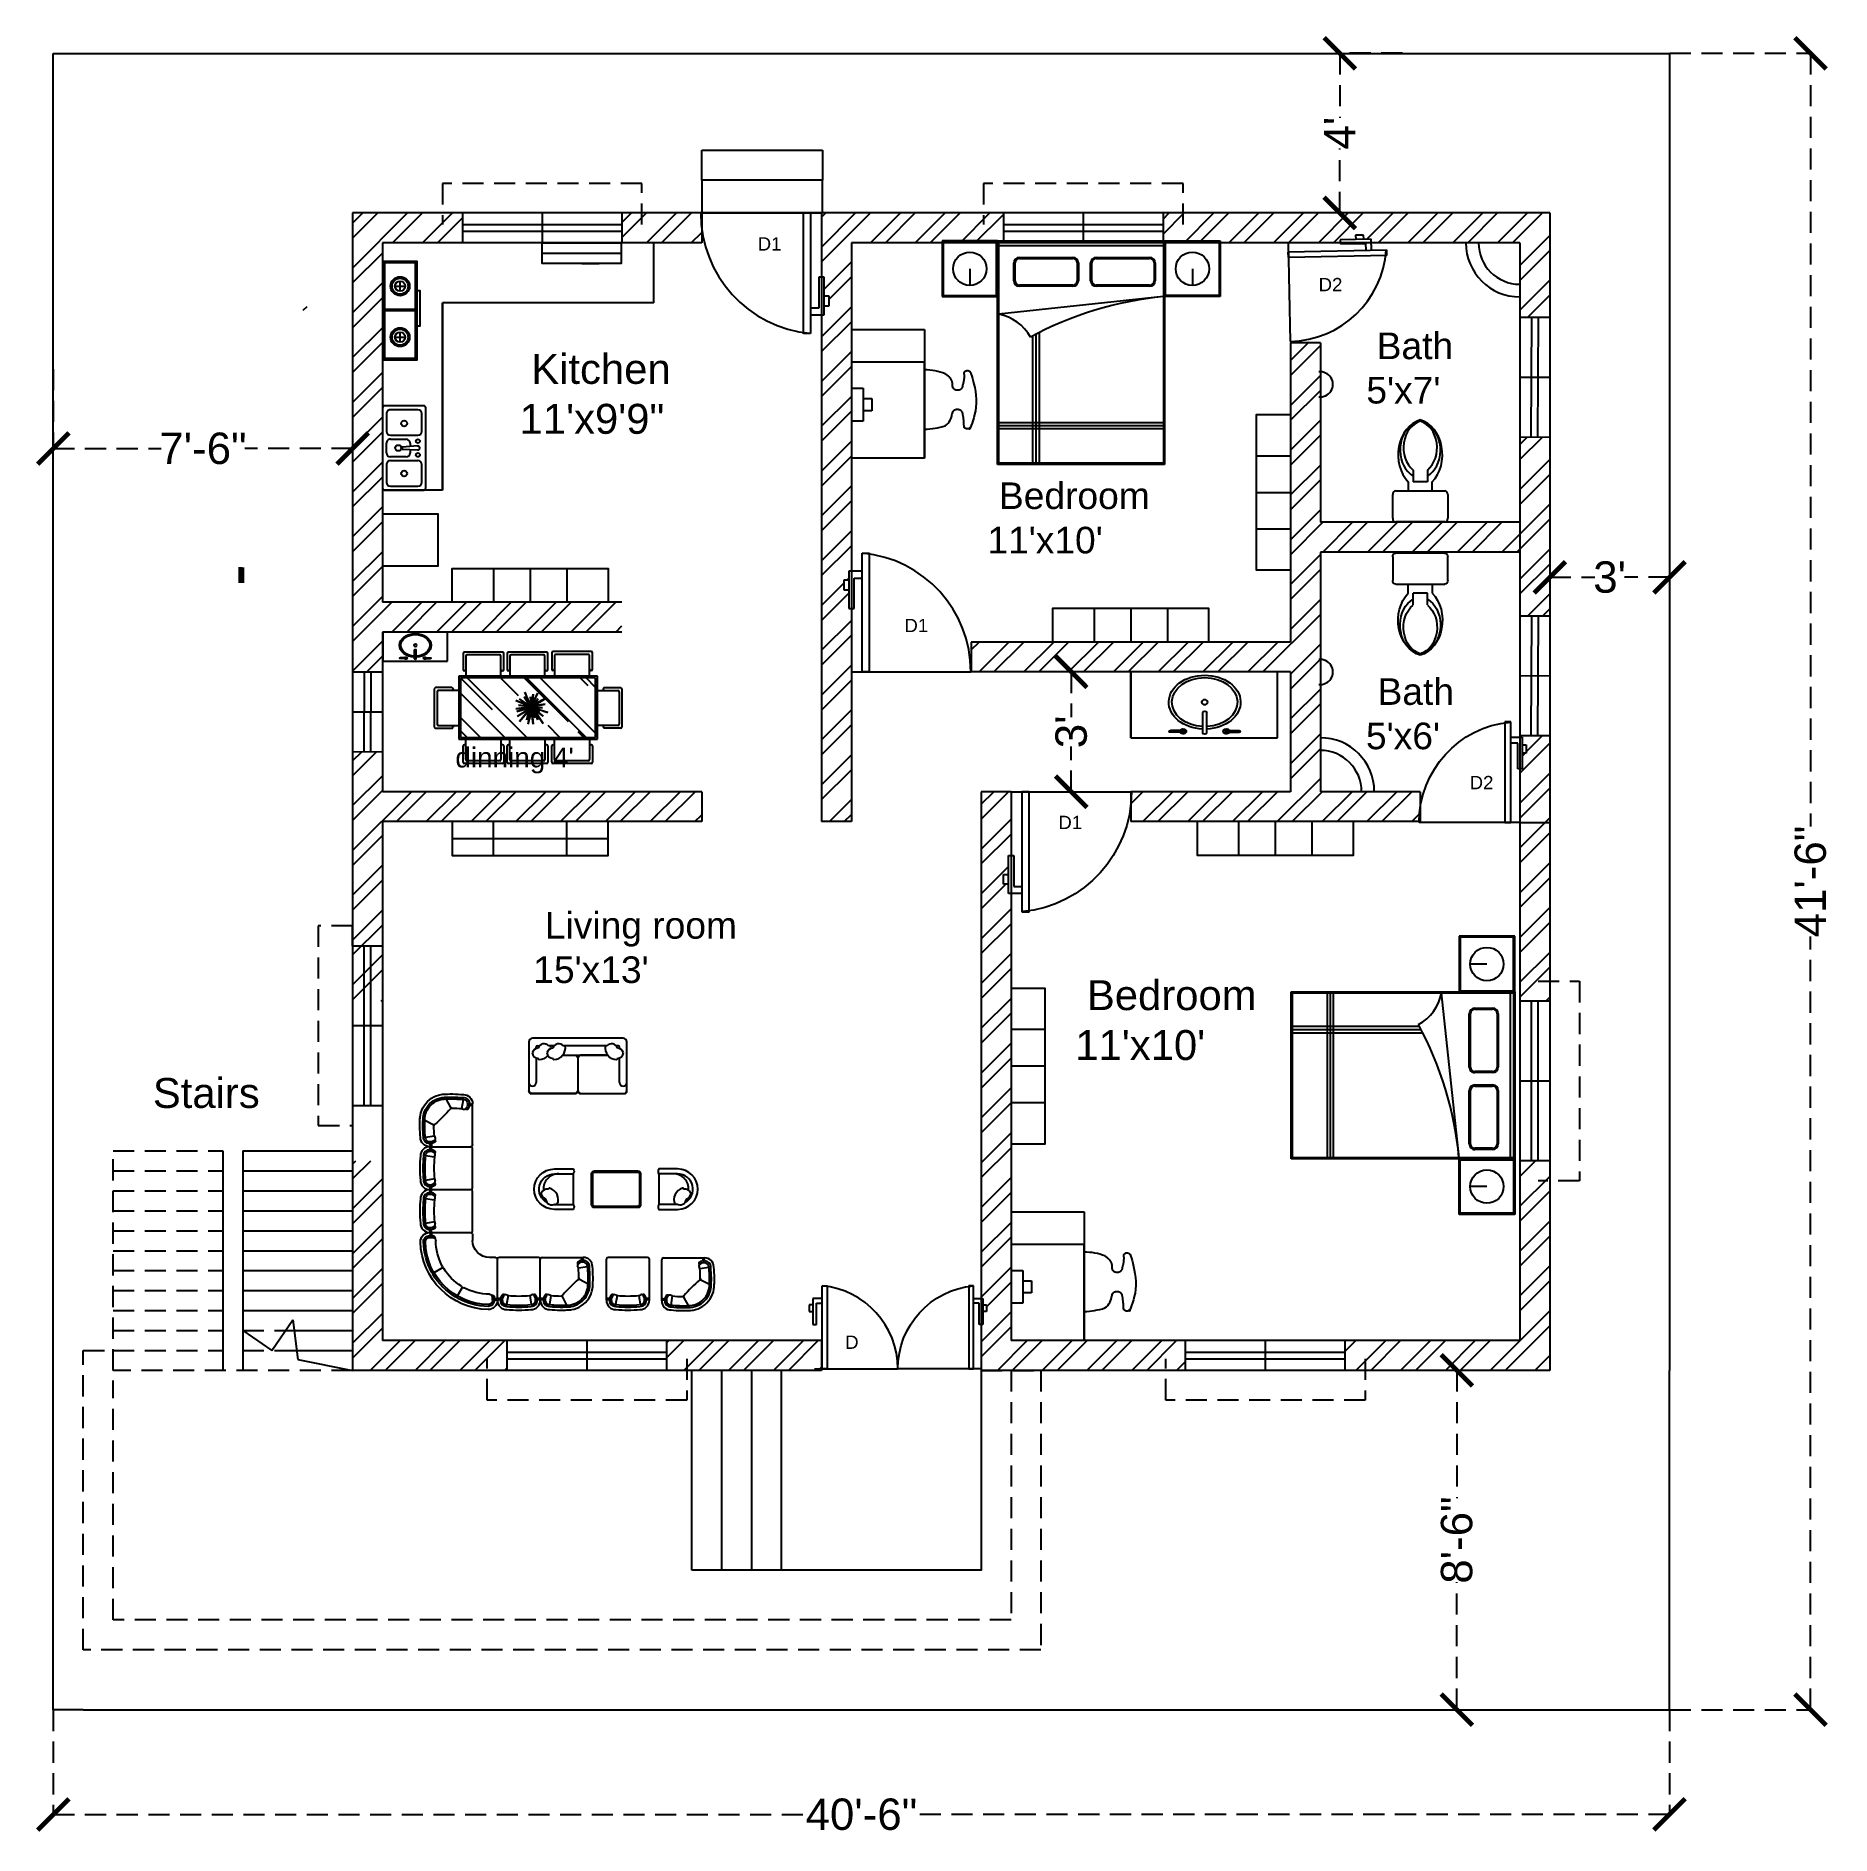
# Model space of a CAD drawing. Header units: inches. Extents: x -610279 to 716273, y -3458896 to 18603.
# Drawn here: x -14 to 526, y 311 to 852 of the extents above.
import ezdxf

# ---------------------------------------------------------------- set-up
doc = ezdxf.new("R2010")
doc.units = ezdxf.units.IN
doc.linetypes.add('HIDDEN', pattern=[9.525, 6.35, -3.175])
for name, color, linetype in [('02', 2, 'Continuous'), ('1.Wall', 7, 'Continuous'), ('10. dimension', 225, 'Continuous'), ('2. Windows', 5, 'Continuous'), ('3. door', 10, 'Continuous'), ('4. Chajja', 6, 'Continuous'), ('5. text', 131, 'Continuous'), ('6.Furniture', 2, 'Continuous'), ('7. Hatching', 8, 'Continuous'), ('8. Stairs', 3, 'Continuous'), ('porch', 211, 'Continuous')]:
    doc.layers.add(name, color=color, linetype=linetype)
doc.styles.get("Standard").update_dxf_attribs({"font": 'arial.ttf'})
doc.dimstyles.get("Standard").update_dxf_attribs({"dimtxt": 9.4375, "dimasz": 9.4375, "dimexe": 0.18, "dimexo": 0.0625, "dimgap": 0.09, "dimtad": 0, "dimdec": 4, "dimzin": 0, "dimdsep": 46, "dimlunit": 4, "dimtxsty": 'Standard', "dimblk": 'ARCHTICK', "dimcen": 0.09, "dimadec": 0, "dimazin": 0, "dimtfac": 1, "dimtdec": 4, "dimtofl": 0, "dimtmove": 0, "dimatfit": 3, "dimfxl": 1, "dimtolj": 1, "dimtzin": 0, "dimarcsym": 0})

msp = doc.modelspace()

# ---------------------------------------------------------------- texts
at = {"layer": '5. text', "attachment_point": 1}
for s, width, insert, char_height in [('D1', 18.7084902, (203.28458, 791.17872), 4), ('D2', 18.7084902, (371.9638, 778.94026), 4), (" Bath\\P5'x7'", 53.9158377, (386.31367, 762.52926), 8), (' Kitchen\\P11\'x9\'9"', 53.9158377, (131.69147, 756.09715), 9), (" {\\H0.88889x;Bedroom\\P11'x10'}", 53.9158377, (272.34389, 717.46539), 9), ('D1', 18.7084902, (247.40638, 676.45286), 4), (" {\\H0.88889x;Bath\\P5'x6'}", 53.9158377, (386.1892, 658.58706), 9), (" {\\H0.66667x;dinning 4' }", 53.9158377, (108.87672, 637.76336), 9), ('D2', 18.7084902, (417.37585, 629.22763), 4), ('D1', 18.7084902, (293.70465, 617.24718), 4), (" {\\H0.88889x;Living room\\P15'x13'}", 68.2785578, (135.79199, 588.29682), 9), (" Bedroom\\P11'x10'", 53.9158377, (298.79135, 567.81468), 9), ('Stairs', 40.6739067, (21.40612, 538.40007), 9), ('D', 18.7084902, (229.59043, 460.96457), 4)]:
    msp.add_mtext_dynamic_manual_height_columns(s, width=width, gutter_width=12.5, heights=[0], dxfattribs=dict(at, insert=insert, char_height=char_height))

# ---------------------------------------------------------------- blocks, each defined once
blk = doc.blocks.new('door')
at = {"layer": '3. door'}
for p, q in [((15.8, 0), (15.8, 174)), ((15.8, 174), (26.1, 174)), ((26.1, 174.5), (26.1, 0)), ((-3.8, 134.2), (-11, 134.2)), ((-11, 134.2), (-11, 120.1)), ((15.8, 147.4), (-3.8, 147.4)), ((-3.8, 147.4), (-3.8, 92.7)), ((3.8, 92.7), (3.8, 137.5)), ((3.8, 137.5), (15.8, 137.5)), ((-11, 120.1), (-11, 120.1)), ((-11, 120.1), (-3.8, 120.1)), ((-3.8, 92.7), (3.8, 92.7)), ((0, 0), (174.7, 0)), ((26.1, 0), (15.8, 0))]:
    blk.add_line(p, q, dxfattribs=at)
blk.add_arc((0, 0), 174.7, 0, 84.6285, dxfattribs=at)
blk = doc.blocks.new('window')
at = {"layer": '2. Windows'}
for p, q in [((-48, 9), (-48, 0)), ((-48, 5.5), (0, 5.5)), ((-24, 9), (-24, 0)), ((0, 9), (0, 0)), ((-48, 3.5), (0, 3.5))]:
    blk.add_line(p, q, dxfattribs=at)
blk = doc.blocks.new('window chajja')
at = {"layer": '4. Chajja', "linetype": 'HIDDEN'}
blk.add_lwpolyline([(6, 5.5), (6, 17.91), (-54, 17.91), (-54, 5.5)], dxfattribs=at)
at = {"layer": '2. Windows'}
blk.add_blockref('window', (0, 0), dxfattribs=at)
blk = doc.blocks.new('A$C0EA4476A')
at = {"linetype": 'ByBlock', "lineweight": -2}
for p, q in [((0, 2.008), (0, 1.508)), ((0.5, 2.008), (0, 2.008)), ((0.01, 1.998), (0.01, 1.518)), ((0.49, 1.998), (0.01, 1.998)), ((0.49, 1.518), (0.49, 1.998)), ((0.5, 2.008), (2, 2.008)), ((0.5, 0), (0.5, 2.008)), ((0.5, 1.508), (0.5, 2.008)), ((0.51, 1.998), (1.99, 1.998)), ((0.51, 0.01), (0.51, 1.998)), ((0.51, 1.968), (1.99, 1.968)), ((1.99, 1.998), (1.99, 0.01)), ((2, 2.008), (2, 0)), ((2, 2.008), (2.5, 2.008)), ((2, 1.508), (2, 2.008)), ((2.01, 1.998), (2.49, 1.998)), ((2.01, 1.518), (2.01, 1.998)), ((2.49, 1.998), (2.49, 1.518)), ((2.5, 2.008), (2.5, 1.508)), ((0.646, 1.65), (0.646, 1.81)), ((0.656, 1.65), (0.656, 1.81)), ((0.696, 1.86), (1.176, 1.86)), ((0.696, 1.85), (1.176, 1.85)), ((1.216, 1.81), (1.216, 1.65)), ((1.226, 1.81), (1.226, 1.65)), ((1.336, 1.65), (1.336, 1.81)), ((1.346, 1.65), (1.346, 1.81)), ((1.386, 1.86), (1.866, 1.86)), ((1.386, 1.85), (1.866, 1.85)), ((1.906, 1.81), (1.906, 1.65)), ((1.916, 1.81), (1.916, 1.65)), ((0.25, 1.758), (0.25, 1.608)), ((2.25, 1.758), (2.25, 1.608)), ((0, 1.508), (0.5, 1.508)), ((0.01, 1.518), (0.49, 1.518)), ((1.99, 1.508), (0.51, 1.349)), ((1.176, 1.61), (0.696, 1.61)), ((1.176, 1.6), (0.696, 1.6)), ((1.866, 1.61), (1.386, 1.61)), ((1.866, 1.6), (1.386, 1.6)), ((2.5, 1.508), (2, 1.508)), ((2.49, 1.518), (2.01, 1.518)), ((0.812, 1.153), (0.812, 0.01)), ((0.842, 1.169), (0.842, 0.01)), ((0.872, 1.184), (0.872, 0.01)), ((0.51, 0.377), (1.99, 0.377)), ((0.51, 0.35), (1.99, 0.35)), ((0.51, 0.322), (1.99, 0.322)), ((1.99, 0.01), (0.51, 0.01)), ((2, 0), (0.5, 0))]:
    blk.add_line(p, q, dxfattribs=at)
for centre in [(0.25, 1.758), (2.25, 1.758)]:
    blk.add_circle(centre, 0.15, dxfattribs=at)
for centre, radius, start, end in [((0.696, 1.81), 0.05, 90, 180), ((0.696, 1.81), 0.04, 90, 180), ((1.176, 1.81), 0.05, 0, 90), ((1.176, 1.81), 0.04, 0, 90), ((1.386, 1.81), 0.05, 90, 180), ((1.386, 1.81), 0.04, 90, 180), ((1.866, 1.81), 0.05, 0, 90), ((1.866, 1.81), 0.04, 0, 90), ((0.696, 1.65), 0.05, 180, 270), ((0.696, 1.65), 0.04, 180, 270), ((1.176, 1.65), 0.04, 270, 0), ((1.176, 1.65), 0.05, 270, 0), ((1.386, 1.65), 0.05, 180, 270), ((1.386, 1.65), 0.04, 180, 270), ((1.866, 1.65), 0.05, 270, 0), ((1.866, 1.65), 0.04, 270, 0), ((2.293, -1.636), 3.158, 95.5104, 118.3399), ((0.44, 0.952), 0.403, 28.4688, 79.9557)]:
    blk.add_arc(centre, radius, start, end, dxfattribs=at)
blk = doc.blocks.new('A$C02F3725D')
for p, q in [((0, 0.505), (0, 0.665)), ((0.025, 0.69), (0.435, 0.69)), ((0.46, 0.665), (0.46, 0.505)), ((0.435, 0.48), (0.025, 0.48)), ((0.13, 0.48), (0.13, 0.42)), ((0.17, 0.34), (0.17, 0.42)), ((0.17, 0.42), (0.29, 0.42)), ((0.29, 0.34), (0.29, 0.42)), ((0.33, 0.42), (0.33, 0.48)), ((0.158, 0.035), (0.172, 0.035)), ((0.288, 0.035), (0.302, 0.035))]:
    blk.add_line(p, q)
for centre, radius, start, end in [((0.025, 0.665), 0.025, 90, 180), ((0.435, 0.665), 0.025, 0, 90), ((0.025, 0.505), 0.025, 180, 270), ((0.435, 0.505), 0.025, 270, 0), ((0.287, 0.236), 0.242, 130.4885, 256.2965), ((0.257, 0.204), 0.196, 116.2742, 239.6668), ((0.173, 0.236), 0.242, 283.7035, 49.5115), ((0.203, 0.204), 0.196, 300.3332, 63.7258), ((0.273, 0.188), 0.183, 124.2157, 256.394), ((0.187, 0.188), 0.183, 283.606, 55.7843)]:
    blk.add_arc(centre, radius, start, end)
blk = doc.blocks.new('A$C0F505C8E')
for p, q in [((0, 0.55), (0.92, 0.55)), ((0, 0), (0, 0.55)), ((0, 0.55), (0, 0)), ((0.328, 0.504), (0.248, 0.504)), ((0.328, 0.488), (0.248, 0.488)), ((0.451, 0.508), (0.451, 0.34)), ((0.476, 0.508), (0.476, 0.34)), ((0.599, 0.504), (0.678, 0.504)), ((0.599, 0.488), (0.678, 0.488)), ((0.92, 0.55), (0.92, 0)), ((0.92, 0), (0, 0))]:
    blk.add_line(p, q)
blk.add_circle((0.463, 0.252), 0.02)
for centre, radius, start, end in [((0.463, 0.252), 0.225, 93.1847, 86.8153), ((0.248, 0.496), 0.008, 90, 270), ((0.463, 0.252), 0.205, 93.4958, 86.5042), ((0.328, 0.496), 0.02, 203.5782, 156.4218), ((0.328, 0.496), 0.008, 270, 90), ((0.463, 0.508), 0.0125, 0, 180), ((0.599, 0.496), 0.02, 23.5782, 336.4218), ((0.599, 0.496), 0.008, 90, 270), ((0.678, 0.496), 0.008, 270, 90), ((0.463, 0.34), 0.0125, 180, 0)]:
    blk.add_arc(centre, radius, start, end)
blk = doc.blocks.new('cupboard')
at = {"layer": '6.Furniture'}
for p, q in [((-11, 10.15), (-11, 0)), ((0, 10.15), (0, 0)), ((11, 10.15), (11, 0))]:
    blk.add_line(p, q, dxfattribs=at)
blk.add_lwpolyline([(-23.42, 0), (-23.42, 10.15), (23.42, 10.15), (23.42, 0)], dxfattribs=at)
blk = doc.blocks.new('study table')
blk.add_ellipse((23.88, 13.5), major_axis=(6.38, 0), ratio=0.790122, start_param=-0.827986, end_param=-0.014475)
at = {"layer": '6.Furniture'}
for p, q in [((0, 38.69), (21.97, 38.69)), ((21.97, 38.69), (21.97, 0)), ((21.97, 28.89), (0, 28.89)), ((21.97, 0), (21.97, 28.89)), ((0, 21.06), (3.57, 21.06)), ((3.57, 21.06), (3.57, 11.22)), ((3.57, 17.98), (6.13, 17.98)), ((6.13, 17.98), (6.13, 14.3)), ((3.57, 11.22), (0, 11.22)), ((6.13, 14.3), (3.57, 14.3))]:
    blk.add_line(p, q, dxfattribs=at)
for centre, major_axis, start_param, end_param in [((21.79, 14.93), (14.76, 0), 1.121417, 1.558752), ((21.37, 23.1), (-18.19, 0), 1.60343, 1.955577)]:
    blk.add_ellipse(centre, major_axis=major_axis, ratio=0.790122, start_param=start_param, end_param=end_param, dxfattribs=at)
blk.add_rational_spline([(28.2, 25.43), (30.48, 24.11), (30.32, 21.88), (30.26, 21.11), (31.1, 20.72), (31.94, 20.33), (32.76, 20.74), (33.58, 21.15), (33.49, 21.92), (34.14, 23.75), (33.91, 25.64), (33.93, 26.38), (34.87, 26.38), (35.81, 26.38), (35.82, 25.64), (39.36, 17.52), (35.82, 9.41), (35.58, 8.84), (34.82, 8.85), (34.06, 8.87), (33.86, 9.45), (33.83, 11.53), (33.44, 13.59), (33.22, 14.74), (31.75, 14.66), (30.28, 14.59), (30.26, 13.42)], [1, 0.878093482214, 1, 0.853089346592, 1, 0.853089346592, 1, 0.853089346592, 1, 0.982852372551, 1, 0.712340650608, 1, 0.712340650608, 1, 0.94538461784, 1, 0.803343545344, 1, 0.803343545344, 1, 0.997750548802, 1, 0.735183046683, 1, 0.735183046683, 1], degree=2, knots=[0, 0, 0, 0.997867, 0.997867, 2.095703, 2.095703, 3.19354, 3.19354, 4.291377, 4.291377, 4.662288, 4.662288, 6.218225, 6.218225, 7.774163, 7.774163, 8.43821, 8.43821, 9.714026, 9.714026, 10.989841, 10.989841, 11.124014, 11.124014, 12.613733, 12.613733, 14.103452, 14.103452, 14.103452], dxfattribs=at)
blk = doc.blocks.new('dinning')
at = {"color": 18, "true_color": 0x000000}
for p, q in [((-14.59, 27.7), (-33.86, 27.7)), ((7.66, 27.7), (-11.61, 27.7)), ((10.34, 27.35), (10.34, 19.1)), ((30.25, 27.99), (10.98, 27.99)), ((30.89, 19.1), (30.89, 27.35)), ((-34.5, 27.06), (-34.5, 18.81)), ((-33.08, 25.65), (-33.08, 15.3)), ((-16.01, 26.28), (-32.45, 26.28)), ((-15.37, 15.3), (-15.37, 25.65)), ((-13.95, 18.81), (-13.95, 27.06)), ((-12.25, 27.06), (-12.25, 18.81)), ((-10.83, 25.65), (-10.83, 15.3)), ((6.24, 26.28), (-10.2, 26.28)), ((6.88, 15.3), (6.88, 25.65)), ((8.3, 18.81), (8.3, 27.06)), ((11.12, 18.46), (10.98, 18.46)), ((11.76, 25.93), (11.76, 15.59)), ((28.84, 26.57), (12.4, 26.57)), ((29.48, 15.59), (29.48, 25.93)), ((30.25, 18.46), (30.11, 18.46)), ((-49.07, 9.11), (-49.07, -10.17)), ((-40.18, 9.74), (-48.43, 9.74)), ((-39.54, 9.11), (-39.54, 8.96)), ((-36.67, 15.61), (-36.67, -16.28)), ((33.41, 15.61), (-36.67, 15.61)), ((-35.79, 14.73), (-35.79, -15.39)), ((32.52, 14.73), (-35.79, 14.73)), ((-19.6, -1.45), (-35.77, 14.73)), ((-33.72, 18.17), (-33.86, 18.17)), ((-2.35, -15.39), (-32.47, 14.73)), ((-6.52, 5.62), (-15.63, 14.73)), ((-14.59, 18.17), (-14.73, 18.17)), ((-11.47, 18.17), (-11.61, 18.17)), ((18.74, -7.61), (-3.6, 14.73)), ((27.72, -15.39), (-2.4, 14.73)), ((32.52, -13.28), (4.52, 14.73)), ((7.66, 18.17), (7.52, 18.17)), ((28.66, 10.73), (24.66, 14.73)), ((32.52, 9.87), (27.67, 14.73)), ((32.52, -15.39), (32.52, 14.73)), ((33.41, -16.28), (33.41, 15.61)), ((36.27, 9.11), (36.27, 8.96)), ((36.91, 9.74), (45.17, 9.74)), ((45.8, 9.11), (45.8, -10.17)), ((-47.65, 7.69), (-47.65, -8.75)), ((-36.67, 8.33), (-47.02, 8.33)), ((-13.47, -15.39), (-35.79, 6.92)), ((0, 0), (-7.87, 3.24)), ((-7.87, 3.24), (-1.85, 0.93)), ((-7.87, -0.93), (-0.93, 0)), ((0, 0), (-7.87, -0.93)), ((0, 0), (-7.41, -2.31)), ((0, 0), (-6.94, -4.63)), ((-6.48, 0.93), (-1.39, 0.46)), ((0, 0), (-6.48, 0.93)), ((0, 0), (-6.02, 4.17)), ((-1.85, 0.93), (-6.02, 4.17)), ((0, 0), (-6.02, -7.41)), ((0, 0), (-3.7, 5.09)), ((-3.7, 5.09), (-0.93, 0.93)), ((0, 0), (-3.24, 7.41)), ((-3.24, 7.41), (-0.93, 1.39)), ((0, 0), (-2.31, -6.48)), ((0, 0), (-1.85, -8.8)), ((0, 0), (-0.46, 5.09)), ((-0.46, 5.09), (-0.46, 1.39)), ((0, 0), (3.24, 6.94)), ((0, 0), (0.93, 6.48)), ((0, 0), (7.87, 4.63)), ((0, 0), (3.24, 4.17)), ((0, 0), (6.94, 1.39)), ((0, 0), (0.93, -8.8)), ((0, 0), (5.56, -0.46)), ((0, 0), (3.24, -6.48)), ((0, 0), (1.85, -5.56)), ((0, 0), (6.02, -4.63)), ((0, 0), (4.17, -2.31)), ((0, 0), (6.02, -8.33)), ((0, 0), (8.33, -2.78)), ((0.46, 1.39), (3.24, 6.94)), ((0.93, 6.48), (0.46, 1.39)), ((3.24, 4.17), (1.01, 0.59)), ((6.94, 1.39), (1.01, 0.59)), ((7.87, 4.63), (1.56, 1.47)), ((3.24, 6.94), (3.24, 6.94)), ((33.41, 8.33), (43.75, 8.33)), ((44.39, 7.69), (44.39, -8.75)), ((-25.8, -15.39), (-35.79, -5.4)), ((-7.41, -2.31), (-0.93, -0.46)), ((-6.94, -4.63), (-0.93, -0.93)), ((-6.02, -7.41), (-1.02, -1.64)), ((-2.31, -6.48), (-1.02, -1.64)), ((0, -1.85), (-1.85, -8.8)), ((0.93, -8.8), (0, -1.85)), ((1.85, -5.56), (0.13, -1.26)), ((6.02, -4.63), (0.46, -0.46)), ((5.56, -0.46), (1.39, -0.46)), ((6.02, -8.33), (1.39, -1.39)), ((3.24, -6.48), (1.45, -2.01)), ((4.17, -2.31), (2.31, -0.93)), ((8.33, -2.78), (2.31, -0.93)), ((-48.43, -10.81), (-40.18, -10.81)), ((-47.02, -9.39), (-36.67, -9.39)), ((-39.54, -10.03), (-39.54, -10.17)), ((-36.67, -16.28), (33.41, -16.28)), ((-32.41, -15.39), (-35.79, -12.02)), ((-35.79, -15.39), (32.52, -15.39)), ((-33.08, -26.6), (-33.08, -16.26)), ((-15.37, -16.26), (-15.37, -26.6)), ((-10.83, -26.6), (-10.83, -16.26)), ((6.88, -16.26), (6.88, -26.6)), ((14.49, -15.39), (8.51, -9.42)), ((11.76, -26.6), (11.76, -16.26)), ((26.52, -15.39), (23.7, -12.57)), ((29.48, -16.26), (29.48, -26.6)), ((43.75, -9.39), (33.41, -9.39)), ((36.27, -10.03), (36.27, -10.17)), ((45.17, -10.81), (36.91, -10.81)), ((-34.5, -28.02), (-34.5, -19.76)), ((-33.72, -19.12), (-33.86, -19.12)), ((-16.01, -27.24), (-32.45, -27.24)), ((-14.59, -19.12), (-14.73, -19.12)), ((-13.95, -19.76), (-13.95, -28.02)), ((-12.25, -28.02), (-12.25, -19.76)), ((-11.47, -19.12), (-11.61, -19.12)), ((6.24, -27.24), (-10.2, -27.24)), ((7.66, -19.12), (7.52, -19.12)), ((8.3, -19.76), (8.3, -28.02)), ((10.34, -28.02), (10.34, -19.76)), ((11.12, -19.12), (10.98, -19.12)), ((28.84, -27.24), (12.4, -27.24)), ((30.25, -19.12), (30.11, -19.12)), ((30.89, -19.76), (30.89, -28.02)), ((-14.59, -28.65), (-33.86, -28.65)), ((7.66, -28.65), (-11.61, -28.65)), ((30.25, -28.65), (10.98, -28.65))]:
    blk.add_line(p, q, dxfattribs=at)
for centre, start, end in [((-33.86, 27.06), 90, 180), ((-14.59, 27.06), 0, 90), ((-11.61, 27.06), 90, 180), ((7.66, 27.06), 0, 90), ((10.98, 27.35), 90, 180), ((30.25, 27.35), 0, 90), ((-33.86, 18.81), 180, 270), ((-33.72, 18.81), 270, 0), ((-32.45, 25.65), 90, 180), ((-16.01, 25.65), 0, 90), ((-14.73, 18.81), 180, 270), ((-14.59, 18.81), 270, 0), ((-11.61, 18.81), 180, 270), ((-11.47, 18.81), 270, 0), ((-10.2, 25.65), 90, 180), ((6.24, 25.65), 0, 90), ((7.52, 18.81), 180, 270), ((7.66, 18.81), 270, 0), ((10.98, 19.1), 180, 270), ((11.12, 19.1), 270, 0), ((12.4, 25.93), 90, 180), ((28.84, 25.93), 0, 90), ((30.11, 19.1), 180, 270), ((30.25, 19.1), 270, 0), ((-48.43, 9.11), 90, 180), ((-40.18, 9.11), 0, 90), ((36.91, 9.11), 90, 180), ((45.17, 9.11), 0, 90), ((-47.02, 7.69), 90, 180), ((-40.18, 8.96), 270, 0), ((36.91, 8.96), 180, 270), ((43.75, 7.69), 0, 90), ((-47.02, -8.75), 180, 270), ((43.75, -8.75), 270, 0), ((-48.43, -10.17), 180, 270), ((-40.18, -10.17), 270, 90.05835), ((36.91, -10.03), 90, 269.86312), ((45.17, -10.17), 270, 0), ((-33.86, -19.76), 90, 180), ((-33.72, -19.76), 0, 90), ((-32.45, -26.6), 180, 270), ((-16.01, -26.6), 270, 0), ((-14.73, -19.76), 90, 180), ((-14.59, -19.76), 0, 90), ((-11.61, -19.76), 90, 180), ((-11.47, -19.76), 0, 90), ((-10.2, -26.6), 180, 270), ((6.24, -26.6), 270, 0), ((7.52, -19.76), 90, 180), ((7.66, -19.76), 0, 90), ((10.98, -19.76), 90, 180), ((11.12, -19.76), 0, 90), ((12.4, -26.6), 180, 270), ((28.84, -26.6), 270, 0), ((30.11, -19.76), 90, 180), ((30.25, -19.76), 0, 90), ((-33.86, -28.02), 180, 270), ((-14.59, -28.02), 270, 0), ((-11.61, -28.02), 180, 270), ((7.66, -28.02), 270, 0), ((10.98, -28.02), 180, 270), ((30.25, -28.02), 270, 0)]:
    blk.add_arc(centre, 0.638, start, end, dxfattribs=at)
blk = doc.blocks.new('_ArchTick')
at = {"color": 0, "linetype": 'ByBlock', "const_width": 0.15}
blk.add_lwpolyline([(-0.5, -0.5), (0.5, 0.5)], dxfattribs=at)
blk = doc.blocks.new('*D152')
at = {"layer": '10. dimension', "color": 0, "linetype": 'HIDDEN', "lineweight": -2, "transparency": 16777216}
for p, q in [((477.54, 846.48), (520.03, 846.48)), ((519.85, 846.48), (519.85, 613.97)), ((519.85, 348.48), (519.85, 580.99)), ((477.54, 348.48), (520.03, 348.48))]:
    blk.add_line(p, q, dxfattribs=at)
at = {"layer": 'Defpoints', "color": 0, "linetype": 'HIDDEN', "transparency": 16777216}
for p in [(477.47, 846.48), (477.47, 348.48), (519.85, 348.48)]:
    blk.add_point(p, dxfattribs=at)
at = {"layer": '10. dimension', "color": 0, "linetype": 'HIDDEN', "lineweight": -2, "transparency": 16777216, "xscale": 9.4375, "yscale": 9.4375, "zscale": 9.4375}
for p, rotation in [((519.85, 846.48), 90), ((519.85, 348.48), 270)]:
    blk.add_blockref('_ArchTick', p, dxfattribs=dict(at, rotation=rotation))
at = {"layer": '10. dimension', "color": 0, "linetype": 'HIDDEN', "transparency": 16777216, "insert": (519.85, 597.48), "char_height": 9.438, "attachment_point": 5, "rotation": 90}
blk.add_mtext('\\A1;41\'-6"', dxfattribs=at)
blk = doc.blocks.new('*D153')
at = {"layer": '10. dimension', "color": 0, "linetype": 'HIDDEN', "lineweight": -2, "transparency": 16777216}
for p, q in [((-8.53, 348.41), (-8.53, 316.81)), ((477.47, 348.41), (477.47, 316.81)), ((-8.53, 316.99), (217.98, 316.99)), ((477.47, 316.99), (250.96, 316.99))]:
    blk.add_line(p, q, dxfattribs=at)
at = {"layer": 'Defpoints', "color": 0, "linetype": 'HIDDEN', "transparency": 16777216}
for p in [(-8.53, 348.48), (477.47, 348.48), (-8.53, 316.99)]:
    blk.add_point(p, dxfattribs=at)
at = {"layer": '10. dimension', "color": 0, "linetype": 'HIDDEN', "lineweight": -2, "transparency": 16777216, "xscale": 9.4375, "yscale": 9.4375, "zscale": 9.4375, "rotation": 180}
blk.add_blockref('_ArchTick', (-8.53, 316.99), dxfattribs=at)
at = {"layer": '10. dimension', "color": 0, "linetype": 'HIDDEN', "lineweight": -2, "transparency": 16777216, "xscale": 9.4375, "yscale": 9.4375, "zscale": 9.4375}
blk.add_blockref('_ArchTick', (477.47, 316.99), dxfattribs=at)
at = {"layer": '10. dimension', "color": 0, "linetype": 'HIDDEN', "transparency": 16777216, "insert": (234.47, 316.99), "char_height": 9.438, "attachment_point": 5}
blk.add_mtext('\\A1;40\'-6"', dxfattribs=at)
blk = doc.blocks.new('*D154')
at = {"layer": '10. dimension', "color": 0, "linetype": 'HIDDEN', "lineweight": -2, "transparency": 16777216}
for p, q in [((-8.53, 751.53), (-8.53, 727.48)), ((81.47, 751.53), (81.47, 727.48)), ((-8.53, 727.66), (23.88, 727.66)), ((81.47, 727.66), (49.07, 727.66))]:
    blk.add_line(p, q, dxfattribs=at)
at = {"layer": 'Defpoints', "color": 0, "linetype": 'HIDDEN', "transparency": 16777216}
for p in [(-8.53, 751.59), (81.47, 751.59), (81.47, 727.66)]:
    blk.add_point(p, dxfattribs=at)
at = {"layer": '10. dimension', "color": 0, "linetype": 'HIDDEN', "lineweight": -2, "transparency": 16777216, "xscale": 9.4375, "yscale": 9.4375, "zscale": 9.4375, "rotation": 180}
blk.add_blockref('_ArchTick', (-8.53, 727.66), dxfattribs=at)
at = {"layer": '10. dimension', "color": 0, "linetype": 'HIDDEN', "lineweight": -2, "transparency": 16777216, "xscale": 9.4375, "yscale": 9.4375, "zscale": 9.4375}
blk.add_blockref('_ArchTick', (81.47, 727.66), dxfattribs=at)
at = {"layer": '10. dimension', "color": 0, "linetype": 'HIDDEN', "transparency": 16777216, "insert": (36.47, 727.66), "char_height": 9.438, "attachment_point": 5}
blk.add_mtext('\\A1;7\'-6"', dxfattribs=at)
blk = doc.blocks.new('*D155')
at = {"layer": '10. dimension', "color": 0, "linetype": 'HIDDEN', "lineweight": -2, "transparency": 16777216}
for p, q in [((397.16, 846.48), (378.13, 846.48)), ((378.31, 846.48), (378.31, 827.1)), ((378.31, 798.48), (378.31, 817.85)), ((397.16, 798.48), (378.13, 798.48))]:
    blk.add_line(p, q, dxfattribs=at)
at = {"layer": 'Defpoints', "color": 0, "linetype": 'HIDDEN', "transparency": 16777216}
for p in [(397.22, 846.48), (378.31, 798.48), (397.22, 798.48)]:
    blk.add_point(p, dxfattribs=at)
at = {"layer": '10. dimension', "color": 0, "linetype": 'HIDDEN', "lineweight": -2, "transparency": 16777216, "xscale": 9.4375, "yscale": 9.4375, "zscale": 9.4375}
for p, rotation in [((378.31, 846.48), 90), ((378.31, 798.48), 270)]:
    blk.add_blockref('_ArchTick', p, dxfattribs=dict(at, rotation=rotation))
at = {"layer": '10. dimension', "color": 0, "linetype": 'HIDDEN', "transparency": 16777216, "insert": (378.31, 822.48), "char_height": 9.438, "attachment_point": 5, "rotation": 90}
blk.add_mtext("\\A1;4'", dxfattribs=at)
blk = doc.blocks.new('*D156')
at = {"layer": '10. dimension', "color": 0, "linetype": 'HIDDEN', "lineweight": -2, "transparency": 16777216}
for p, q in [((441.47, 699.83), (441.47, 688.78)), ((477.47, 699.83), (477.47, 688.78)), ((441.47, 688.96), (455.05, 688.96)), ((477.47, 688.96), (463.9, 688.96))]:
    blk.add_line(p, q, dxfattribs=at)
at = {"layer": 'Defpoints', "color": 0, "linetype": 'HIDDEN', "transparency": 16777216}
for p in [(441.47, 699.89), (477.47, 699.89), (477.47, 688.96)]:
    blk.add_point(p, dxfattribs=at)
at = {"layer": '10. dimension', "color": 0, "linetype": 'HIDDEN', "lineweight": -2, "transparency": 16777216, "xscale": 9.4375, "yscale": 9.4375, "zscale": 9.4375, "rotation": 180}
blk.add_blockref('_ArchTick', (441.47, 688.96), dxfattribs=at)
at = {"layer": '10. dimension', "color": 0, "linetype": 'HIDDEN', "lineweight": -2, "transparency": 16777216, "xscale": 9.4375, "yscale": 9.4375, "zscale": 9.4375}
blk.add_blockref('_ArchTick', (477.47, 688.96), dxfattribs=at)
at = {"layer": '10. dimension', "color": 0, "linetype": 'HIDDEN', "transparency": 16777216, "insert": (459.47, 688.96), "char_height": 9.438, "attachment_point": 5}
blk.add_mtext("\\A1;3'", dxfattribs=at)
blk = doc.blocks.new('*D157')
at = {"layer": '10. dimension', "color": 0, "linetype": 'HIDDEN', "lineweight": -2, "transparency": 16777216}
for p, q in [((413.51, 450.48), (413.51, 412.12)), ((413.57, 450.48), (413.69, 450.48)), ((413.51, 348.48), (413.51, 386.84)), ((413.57, 348.48), (413.69, 348.48))]:
    blk.add_line(p, q, dxfattribs=at)
at = {"layer": 'Defpoints', "color": 0, "linetype": 'HIDDEN', "transparency": 16777216}
for p in [(413.51, 450.48), (413.51, 348.48), (413.51, 348.48)]:
    blk.add_point(p, dxfattribs=at)
at = {"layer": '10. dimension', "color": 0, "linetype": 'HIDDEN', "lineweight": -2, "transparency": 16777216, "xscale": 9.4375, "yscale": 9.4375, "zscale": 9.4375}
for p, rotation in [((413.51, 450.48), 90), ((413.51, 348.48), 270)]:
    blk.add_blockref('_ArchTick', p, dxfattribs=dict(at, rotation=rotation))
at = {"layer": '10. dimension', "color": 0, "linetype": 'HIDDEN', "transparency": 16777216, "insert": (413.51, 399.48), "char_height": 9.438, "attachment_point": 5, "rotation": 90}
blk.add_mtext('\\A1;8\'-6"', dxfattribs=at)
blk = doc.blocks.new('*D158')
at = {"layer": '10. dimension', "color": 0, "linetype": 'HIDDEN', "lineweight": -2, "transparency": 16777216}
for p, q in [((297.97, 660.48), (297.41, 660.48)), ((297.59, 660.48), (297.59, 646.9)), ((297.59, 624.48), (297.59, 638.05)), ((297.97, 624.48), (297.41, 624.48))]:
    blk.add_line(p, q, dxfattribs=at)
at = {"layer": 'Defpoints', "color": 0, "linetype": 'HIDDEN', "transparency": 16777216}
for p in [(298.03, 660.48), (297.59, 624.48), (298.03, 624.48)]:
    blk.add_point(p, dxfattribs=at)
at = {"layer": '10. dimension', "color": 0, "linetype": 'HIDDEN', "lineweight": -2, "transparency": 16777216, "xscale": 9.4375, "yscale": 9.4375, "zscale": 9.4375}
for p, rotation in [((297.59, 660.48), 90), ((297.59, 624.48), 270)]:
    blk.add_blockref('_ArchTick', p, dxfattribs=dict(at, rotation=rotation))
at = {"layer": '10. dimension', "color": 0, "linetype": 'HIDDEN', "transparency": 16777216, "insert": (297.59, 642.48), "char_height": 9.438, "attachment_point": 5, "rotation": 90}
blk.add_mtext("\\A1;3'", dxfattribs=at)
blk = doc.blocks.new('A$C2F7F0FC6')
for p, q in [((0, 315), (0, 15)), ((629, 330), (15, 330)), ((195, 300), (60, 300)), ((584, 300), (449, 300)), ((644, 15), (644, 315)), ((30, 270), (30, 60)), ((225, 60), (225, 270)), ((255, 60), (255, 180)), ((285, 210), (309, 210)), ((307, 270), (315, 150)), ((315, 150), (330, 150)), ((330, 150), (337, 270)), ((335, 210), (360, 210)), ((390, 180), (390, 60)), ((420, 270), (420, 60)), ((614, 60), (614, 270)), ((60, 30), (195, 30)), ((360, 30), (285, 30)), ((449, 30), (584, 30)), ((15, 0), (629, 0))]:
    blk.add_line(p, q)
for centre, radius in [((270, 270), 15), ((375, 270), 15), ((135, 165), 22.5), ((322, 120), 22.5), ((517, 165), 22.5)]:
    blk.add_circle(centre, radius)
for centre, radius, start, end in [((15, 315), 15, 90, 180), ((60, 270), 30, 90, 180), ((195, 270), 30, 0, 90), ((322, 270), 15, 350.4727, 189.5273), ((449, 270), 30, 90, 180), ((584, 270), 30, 0, 90), ((629, 315), 15, 0, 90), ((285, 180), 30, 90, 180), ((360, 180), 30, 0, 90), ((15, 15), 15, 180, 270), ((60, 60), 30, 180, 270), ((195, 60), 30, 270, 0), ((285, 60), 30, 180, 270), ((360, 60), 30, 270, 0), ((449, 60), 30, 180, 270), ((584, 60), 30, 270, 0), ((629, 15), 15, 270, 0)]:
    blk.add_arc(centre, radius, start, end)
blk = doc.blocks.new('Gas')
at = {"layer": '6.Furniture'}
for p, q in [((-46, 26.9), (-32.2, 26.9)), ((-39.1, 33.8), (-39.1, 20)), ((-2.9, 47.5), (-2.9, 6.2)), ((-1.9, 47.5), (-1.9, 6.2)), ((-0.9, 47.5), (-0.9, 6.2)), ((23.3, 26.9), (37.1, 26.9)), ((30.2, 33.8), (30.2, 20))]:
    blk.add_line(p, q, dxfattribs=at)
for points in [[(-70.2, 49.5), (64.3, 49.5), (64.3, 4.2), (-70.2, 4.2)], [(-69.2, 48.5), (63.3, 48.5), (63.3, 5.2), (-69.2, 5.2)], [(-68.2, 47.5), (62.3, 47.5), (62.3, 6.2), (-68.2, 6.2)], [(-24.3, 4.2), (24.3, 4.2), (24.3, 0), (-24.3, 0)]]:
    blk.add_lwpolyline(points, close=True, dxfattribs=at)
for centre, radius in [((-39.1, 26.9), 12.9), ((-39.1, 26.9), 10.9), ((-39.1, 26.9), 6.9), ((30.2, 26.9), 12.9), ((30.2, 26.9), 10.9), ((30.2, 26.9), 6.9)]:
    blk.add_circle(centre, radius, dxfattribs=at)
blk = doc.blocks.new('kitchem')
at = {"layer": '6.Furniture'}
for p, q in [((0, -17.97), (0, 0)), ((-33.6, -3.07), (-9.81, -3.07)), ((0, -17.97), (-63.6, -17.97)), ((-63.6, -74.33), (-63.6, -17.97)), ((-63.6, -74.33), (-81.6, -74.33))]:
    blk.add_line(p, q, dxfattribs=at)
blk.add_lwpolyline([(-33.6, 0), (-9.81, 0), (-9.81, -6.14), (-33.6, -6.14)], close=True, dxfattribs=at)
for name, p, xscale, yscale, zscale, rotation in [('Gas', (-70.39, -19.69), 0.2211718671176456, 0.2211718671176456, 0.2211718671176456, 90), ('A$C2F7F0FC6', (-81.6, -48.97), 0.03937007874015748, 0.03937007874015748, 0.03937007874015748, 270)]:
    blk.add_blockref(name, p, dxfattribs=dict(at, xscale=xscale, yscale=yscale, zscale=zscale, rotation=rotation))
blk = doc.blocks.new('A$C707258B2')
at = {"color": 0, "linetype": 'Continuous'}
for p, q in [((0.404, 0.342), (1.074, 0.342)), ((1.104, 0.312), (1.104, 0.212)), ((0.404, 0.292), (0.454, 0.292)), ((0.404, 0.262), (0.454, 0.262)), ((0.6, -0.238), (0.47, -0.313)), ((1.479, -0.063), (1.379, -0.063)), ((1.509, -0.763), (1.509, -0.093)), ((0.929, -0.567), (0.854, -0.697)), ((1.429, -0.763), (1.429, -0.713)), ((1.459, -0.763), (1.459, -0.712))]:
    blk.add_line(p, q, dxfattribs=at)
for centre, radius, start, end in [((0.404, 0.192), 0.15, 90, 181.1754), ((0.378, 0.317), 0.0362, 316.3972, 43.6028), ((0.368, 0.317), 0.0662, 337.8298, 22.1702), ((1.074, 0.312), 0.03, 360, 90), ((1.379, 0.212), 1.125, 181.1754, 268.8246), ((0.404, 0.192), 0.1, 90, 181.1754), ((1.379, 0.212), 1.075, 181.1754, 208.6357), ((0.404, 0.192), 0.07, 90, 181.1754), ((1.379, 0.212), 1.045, 181.1754, 268.8246), ((0.455, 0.256), 0.0357, 345.4262, 90.5555), ((0.454, 0.212), 0.05, 360, 90), ((1.379, 0.212), 0.875, 180, 208.4082), ((1.379, 0.212), 0.275, 180, 270), ((0.587, -0.216), 0.025, 300, 28.4082), ((0.612, -0.259), 0.025, 31.5918, 120), ((1.379, 0.212), 0.875, 211.5918, 238.4082), ((1.479, -0.093), 0.03, 360, 90), ((0.457, -0.291), 0.025, 208.6357, 300), ((0.482, -0.334), 0.025, 120, 211.3643), ((1.379, 0.212), 1.075, 211.3643, 238.6357), ((0.907, -0.555), 0.025, 330, 58.4082), ((0.951, -0.58), 0.025, 61.5918, 150), ((1.379, 0.212), 0.875, 241.5918, 270), ((0.832, -0.685), 0.025, 238.6357, 330), ((0.876, -0.71), 0.025, 150, 241.3643), ((1.379, 0.212), 1.075, 241.3643, 268.8246), ((1.359, -0.763), 0.15, 268.8246, 360), ((1.359, -0.763), 0.1, 268.8246, 360), ((1.359, -0.763), 0.07, 268.8246, 360), ((1.379, -0.713), 0.05, 360, 90), ((1.425, -0.709), 0.0336, 354.6301, 109.3883), ((1.484, -0.799), 0.0662, 67.8298, 112.1702), ((1.484, -0.789), 0.0362, 46.3972, 133.6028)]:
    blk.add_arc(centre, radius, start, end, dxfattribs=at)
blk = doc.blocks.new('A$C1352')
at = {"color": 0}
for points in [[(0.003, 0.053), (0.003, 0.553, -0.414214), (0.053, 0.603), (0.753, 0.603, -0.414214), (0.803, 0.553), (0.803, 0.053, -0.414214), (0.753, 0.003), (0.053, 0.003, -0.414214)], [(0.023, 0.053), (0.023, 0.553, -0.414214), (0.053, 0.583), (0.753, 0.583, -0.414214), (0.783, 0.553), (0.783, 0.053, -0.414214), (0.753, 0.023), (0.053, 0.023, -0.414214)]]:
    blk.add_lwpolyline(points, format="xyb", close=True, dxfattribs=at)
blk = doc.blocks.new('part 01')
at = {"color": 0, "linetype": 'Continuous'}
for p, q in [((-670, 700), (0, 700)), ((30, 30), (30, 670)), ((-591, 527), (-740, 550)), ((-591, 527), (-579, 561)), ((-591, 173), (-740, 150)), ((-670, 0), (0, 0)), ((-591, 173), (-579, 139))]:
    blk.add_line(p, q, dxfattribs=at)
for centre, radius, start, end in [((-670, 550), 150, 90, 181.1754), ((-670, 550), 100, 90, 181.1754), ((-670, 550), 70, 90, 181.1754), ((-660, 518), 133, 56.0897, 95.6132), ((-696, 675), 36.2, 316.3972, 43.6028), ((-660, 518), 103, 42.0066, 95.6132), ((-706, 675), 66.2, 337.8298, 22.1702), ((-600, 607), 25, 332.9608, 56.0897), ((-625, 620), 53.2, 321.0017, 332.9608), ((0, 670), 30, 0, 90), ((1178, 350), 2008, 174.2835, 185.7165), ((1178, 350), 1958, 174.2835, 185.7165), ((1178, 350), 1928, 174.2835, 185.7165), ((1178, 350), 1778, 174.2835, 185.7165), ((-602, 570), 25, 340, 42.0066), ((-670, 150), 150, 178.8246, 270), ((-670, 150), 100, 178.8246, 270), ((-670, 150), 70, 178.8246, 270), ((-660, 182), 133, 264.3868, 303.9103), ((-660, 182), 103, 264.3868, 317.9934), ((-696, 25), 36.2, 316.3972, 43.6028), ((-706, 25), 66.2, 337.8298, 22.1702), ((-600, 93), 25, 303.9103, 27.0392), ((-602, 130), 25, 317.9934, 20), ((-625, 80), 53.2, 27.0392, 38.9983), ((0, 30), 30, 270, 0)]:
    blk.add_arc(centre, radius, start, end, dxfattribs=at)
blk = doc.blocks.new('part02')
at = {"color": 0, "linetype": 'Continuous'}
for p, q in [((0, -670), (0, 0)), ((30, 30), (700, 30)), ((621, -143), (609, -109)), ((621, -143), (770, -120)), ((173, -591), (139, -579)), ((640, -326), (778, -399)), ((173, -591), (150, -740)), ((356, -610), (429, -748))]:
    blk.add_line(p, q, dxfattribs=at)
for centre, radius, start, end in [((30, 0), 30, 90, 180), ((726, 5), 56.2, 153.6122, 206.6666), ((726, 5), 36.2, 136.3972, 223.6028), ((700, -120), 150, 0, 90), ((630, -63), 25, 123.9103, 207.0392), ((655, -50), 53.2, 207.0392, 218.9983), ((632, -100), 25, 137.9934, 200), ((690, -152), 103, 84.3868, 137.9934), ((689, -151), 132, 85.4378, 123.9887), ((-1148, -320), 1778, 0.3836, 5.7165), ((700, -121), 101, 357.5006, 89.858), ((700, -120), 70, 0, 90), ((-1228, -320), 2008, 357.7349, 5.7032), ((-1148, -320), 1958, 355.8657, 5.7165), ((-1148, -320), 2008, 355.818, 5.7165), ((182, -660), 133, 146.0897, 185.6132), ((93, -600), 25, 62.9608, 146.0897), ((182, -660), 103, 132.0066, 185.6132), ((80, -625), 53.2, 51.0017, 62.9608), ((130, -602), 25, 70, 132.0066), ((2220, -2190), 2454, 130.6961, 139.3039), ((439, -409), 419, 268.2181, 1.7819), ((439, -409), 369, 268.2181, 1.7819), ((439, -409), 339, 268.2181, 1.7819), ((632, -344), 20, 62, 130.6961), ((650, -308), 20, 180.3836, 242), ((25, -696), 56.2, 63.3334, 116.3878), ((25, -696), 36.2, 46.3972, 133.6028), ((150, -670), 150, 180, 271.1754), ((150, -670), 100, 180, 271.1754), ((150, -670), 70, 180, 270), ((350, 1258), 2008, 264.2968, 272.2651), ((350, 1178), 2008, 264.2835, 274.182), ((350, 1178), 1958, 264.2835, 274.1343), ((350, 1178), 1778, 264.2835, 269.6164), ((338, -620), 20, 28, 89.6164), ((374, -602), 20, 139.3039, 208)]:
    blk.add_arc(centre, radius, start, end, dxfattribs=at)
blk = doc.blocks.new('LR furniture')
at = {"layer": '6.Furniture'}
for p, q in [((17.64, 61.27), (17.64, 61.79)), ((18, 62.15), (18.68, 62.15)), ((23.11, 62.15), (21.34, 62.15)), ((22.43, 62.15), (23.11, 62.15)), ((39, 62.15), (25.77, 62.15)), ((42.34, 62.15), (41.66, 62.15)), ((42.71, 61.27), (42.71, 61.79)), ((17.64, 58.47), (17.64, 51.09)), ((42.71, 51.09), (42.71, 58.47)), ((23.12, 14.41), (28.75, 14.41)), ((60.19, 14.41), (54.57, 14.41))]:
    blk.add_line(p, q, dxfattribs=at)
at = {"layer": '6.Furniture', "ltscale": 0.03}
blk.add_lwpolyline([(30.18, 48.51, 0.414214), (30.92, 47.77), (44.18, 47.77, 0.414214), (44.92, 48.51), (44.92, 63.26, 0.414214), (43.82, 64.37), (16.53, 64.37, 0.414214), (15.42, 63.26), (15.42, 48.51, 0.414214), (16.16, 47.77), (29.43, 47.77, 0.414214), (30.16, 48.51)], format="xyb", dxfattribs=at)
at = {"layer": '6.Furniture'}
for points in [[(25.62, 59.3), (29.25, 59.3, -0.414214), (30.17, 58.37), (30.17, 48.7, -0.414214), (29.25, 47.77), (16.34, 47.77, -0.414214), (15.42, 48.7)], [(38.52, 59.3), (31.09, 59.3, 0.414214), (30.17, 58.37), (30.17, 48.7, 0.414214), (31.09, 47.77), (44, 47.77, 0.414214), (44.92, 48.7)], [(21, 14.93, -0.785087), (23.13, 23.63), (28.76, 23.62)], [(62.32, 14.93, 0.785087), (60.18, 23.63), (54.56, 23.62)]]:
    blk.add_lwpolyline(points, format="xyb", dxfattribs=at)
blk.add_lwpolyline([(25.62, 59.3), (39.15, 59.3)], dxfattribs=at)
at = {"layer": '6.Furniture', "ltscale": 0.03}
for points in [[(28.75, 14.41, -0.369229), (28.75, 12.93), (23.12, 12.94, -1), (23.13, 25.1), (28.76, 25.1, -0.369229), (28.76, 23.62)], [(54.57, 14.41, 0.369229), (54.57, 12.93), (60.19, 12.94, 1), (60.18, 25.1), (54.56, 25.1, 0.369229), (54.56, 23.62)]]:
    blk.add_lwpolyline(points, format="xyb", close=True, dxfattribs=at)
at = {"layer": '6.Furniture'}
for centre, radius, start, end in [((18.41, 59.34), 2.08, 94.5439, 160.8974), ((18.33, 60.24), 1.89, 186.4279, 269.257), ((18, 61.79), 0.369, 90, 180), ((18, 61.79), 0.369, 90, 180), ((20.01, 60.87), 1.85, 41.7572, 162.9051), ((22.84, 59.34), 2.08, 94.5439, 160.8974), ((22.76, 60.24), 1.89, 186.4279, 269.257), ((18.44, 61.56), 3.57, 354.881, 8.883), ((24.44, 60.87), 1.85, 41.7572, 162.9051), ((22.86, 61.56), 3.57, 271.6116, 8.883), ((41.91, 61.56), 3.57, 171.117, 268.3884), ((40.33, 60.87), 1.85, 17.0949, 138.2428), ((42.01, 60.24), 1.89, 270.743, 353.5721), ((41.93, 59.34), 2.08, 19.1026, 85.4561), ((42.34, 61.79), 0.369, 0, 90), ((18.48, 58.21), 0.221, 142.155, 285.2735), ((18.44, 61.56), 3.57, 271.6116, 319.376), ((22.91, 58.21), 0.221, 142.155, 285.2735), ((41.86, 58.21), 0.221, 254.7265, 37.845), ((16.53, 51.09), 1.11, 180, 270), ((16.53, 51.09), 1.11, 270, 0), ((43.82, 51.09), 1.11, 180, 270), ((43.82, 51.09), 1.11, 270, 0), ((24.43, 19.02), 4.61, 89.9461, 183.658), ((58.89, 19.02), 4.61, 356.342, 90.0539), ((20.92, 17.17), 1.89, 76.6403, 159.4695), ((21.21, 18.02), 2.08, 184.9999, 251.3534), ((21.55, 19.1), 0.221, 60.6238, 203.7423), ((20.7, 15.86), 3.57, 337.0143, 74.2857), ((62.62, 15.86), 3.57, 105.7143, 202.9857), ((61.76, 19.1), 0.221, 336.2577, 119.3762), ((62.4, 17.17), 1.89, 20.5305, 103.3597), ((62.1, 18.02), 2.08, 288.6466, 355.0001), ((22.39, 16.14), 1.85, 182.9922, 304.1401), ((23.13, 19.02), 4.61, 268.8536, 269.9461), ((60.92, 16.14), 1.85, 235.8599, 357.0078), ((60.19, 19.02), 4.61, 270.0539, 271.1464)]:
    blk.add_arc(centre, radius, start, end, dxfattribs=at)
at = {"layer": '6.Furniture', "ltscale": 0.03}
for name, p, xscale, yscale, zscale, rotation in [('part02', (-2.04, 31.79), -0.01843667353774783, 0.01843667353774783, 0.01843667353774783, 269.9999999999968), ('A$C707258B2', (-0.32, -21.84), -18.43667353774783, 18.43667353774783, 18.43667353774783, 269.9999999999968), ('part 01', (18.89, -2.04), 0.01843667353774783, 0.01843667353774783, 0.01843667353774783, 90), ('part 01', (51.67, -2.04), 0.01843667353774783, 0.01843667353774783, 0.01843667353774783, 90)]:
    blk.add_blockref(name, p, dxfattribs=dict(at, xscale=xscale, yscale=yscale, zscale=zscale, rotation=rotation))
for name, p, xscale, yscale, zscale in [('part 01', (-2.04, 18.89), 0.01843667353774783, 0.01843667353774783, 0.01843667353774783), ('A$C1352', (34.23, 13.43), 18.43667353774783, 18.43667353774783, 18.43667353774783), ('part 01', (-2.04, 5.98), 0.01843667353774783, 0.01843667353774783, 0.01843667353774783), ('part02', (18.89, -2.04), 0.01843667353774783, 0.01843667353774783, 0.01843667353774783), ('part02', (55.39, -2.19), 0.01843667353774783, 0.01843667353774783, 0.01843667353774783)]:
    blk.add_blockref(name, p, dxfattribs=dict(at, xscale=xscale, yscale=yscale, zscale=zscale))
blk = doc.blocks.new('cb')
at = {"layer": '6.Furniture'}
for p, q in [((-11, 0), (-11, 10.15)), ((11, 0), (11, 10.15)), ((-23.42, 5.08), (23.42, 5.08))]:
    blk.add_line(p, q, dxfattribs=at)
blk.add_lwpolyline([(-23.42, 10.15), (-23.42, 0), (23.42, 0), (23.42, 10.15)], dxfattribs=at)

# ---------------------------------------------------------------- dimensions: what is measured, and where the dimension line sits
at = {"layer": '10. dimension', "linetype": 'HIDDEN'}
for base, p1, p2, picture, middle in [((378.31391, 798.47605), (397.22129, 846.47605), (397.22129, 798.47605), '*D155', (378.31391, 822.47605)), ((519.85139, 348.47605), (477.47461, 846.47605), (477.47461, 348.47605), '*D152', (519.85139, 597.47605)), ((297.58607, 624.47605), (298.0337, 660.47605), (298.0337, 624.47605), '*D158', (297.58607, 642.47605)), ((413.50877, 348.47605), (413.50877, 450.47605), (413.50877, 348.47605), '*D157', (413.50877, 399.47605))]:
    dim = msp.add_linear_dim(base=base, p1=p1, p2=p2, angle=90, dimstyle='Standard', dxfattribs=at)
    dim.commit()
    dim.dimension.update_dxf_attribs({"geometry": picture, "text_midpoint": middle})
for base, p1, p2, picture, middle in [((81.47461, 727.65682), (-8.52539, 751.58839), (81.47461, 751.58839), '*D154', (36.47461, 727.65682)), ((477.47461, 688.96195), (441.47461, 699.88752), (477.47461, 699.88752), '*D156', (459.47461, 688.96195)), ((-8.52539, 316.99101), (477.47461, 348.47605), (-8.52539, 348.47605), '*D153', (234.47461, 316.99101))]:
    dim = msp.add_linear_dim(base=base, p1=p1, p2=p2, dimstyle='Standard', dxfattribs=at)
    dim.commit()
    dim.dimension.update_dxf_attribs({"geometry": picture, "text_midpoint": middle})

# ---------------------------------------------------------------- hatches: boundary and pattern name
at = {"layer": '7. Hatching'}
h = msp.add_hatch(dxfattribs=at)
h.set_pattern_fill('ANSI32', color=256)
h.paths.add_polyline_path([(90.47461, 789.47605), (114.47461, 789.47605), (114.47461, 798.47605), (81.47461, 798.47605), (81.47461, 660.5212), (90.47461, 660.4762), (90.47461, 672.47605), (162.47461, 672.47605), (162.47461, 681.47605), (90.47461, 681.47605)])
h.paths.add_polyline_path([(186.13532, 798.47605), (162.47461, 798.47605), (162.47461, 789.47605), (186.47461, 789.47605), (186.47461, 793.52188, -0.034202564)])
h.paths.add_polyline_path([(277.17848, 798.47605), (222.47461, 798.47605), (222.47461, 779.19275), (223.2553, 779.19275), (223.2553, 773.50593), (224.76126, 773.50593), (224.76126, 770.56578), (223.2553, 770.56578), (223.2553, 767.8191), (222.47461, 767.8191), (222.47461, 615.47605), (231.47461, 615.47605), (231.47461, 679.52722), (230.70331, 679.52722), (230.70331, 685.14559), (229.21547, 685.14559), (229.21547, 688.05034), (230.70331, 688.05034), (230.70331, 690.76396), (231.47461, 690.76396), (231.47461, 789.47605), (277.17848, 789.47605)])
h.paths.add_polyline_path([(441.47461, 798.47605), (325.17848, 798.47605), (325.17848, 789.47605), (378.49423, 789.47605), (378.47398, 790.44226), (383.11143, 790.53945), (383.08569, 791.76752), (385.48329, 791.81777), (385.50903, 790.5897), (387.74888, 790.63664), (387.7732, 789.47605), (432.47461, 789.47605), (432.47461, 767.15126), (441.47461, 767.10626)])
h.paths.add_polyline_path([(441.47461, 731.10581), (432.47461, 731.15081), (432.47461, 677.39882), (441.47461, 677.35382)])
h.paths.add_polyline_path([(432.47461, 705.47605), (372.47461, 705.47605), (372.47461, 759.47605), (363.47461, 759.47605), (363.47461, 669.47605), (267.47461, 669.47605), (267.47461, 660.47605), (363.47461, 660.47605), (363.47461, 624.47605), (315.69754, 624.47605, -0.027757646), (315.47461, 620.46348), (315.47461, 615.47605), (402.16661, 615.47605, -0.033999313), (402.47461, 619.58166), (402.47461, 624.47605), (372.47461, 624.47605), (372.47461, 696.47605), (432.47461, 696.47605)])
h.paths.add_polyline_path([(441.47461, 615.26676), (432.47461, 615.26676), (432.47461, 561.47605), (441.47461, 561.47605)])
h.paths.add_polyline_path([(441.47461, 641.35337), (432.47461, 641.39837), (432.47461, 640.83613), (433.12574, 640.83613), (433.12574, 638.54527), (434.38179, 638.54527), (434.38179, 636.09305), (433.12574, 636.09305), (433.12574, 631.34996), (432.47461, 631.34996), (432.47461, 615.26676), (441.47461, 615.26676)])
h.paths.add_polyline_path([(186.47461, 624.47605), (90.47461, 624.47605), (90.47461, 636.4759), (81.47461, 636.5209), (81.47461, 561.47605), (90.47461, 561.47605), (90.47461, 615.47605), (186.47461, 615.47605)])
h.paths.add_polyline_path([(90.47461, 513.47605), (81.47461, 513.47605), (81.47461, 450.47605), (127.97461, 450.47605), (127.97461, 459.47605), (90.47461, 459.47605)])
h.paths.add_polyline_path([(279.47461, 593.91726), (278.69641, 593.91726), (278.69641, 596.65515), (277.19527, 596.65515), (277.19527, 599.58588), (278.69641, 599.58588), (278.69641, 605.25449), (279.47461, 605.25449), (279.47461, 624.47605), (270.47461, 624.47605), (270.47461, 472.11227), (271.01265, 472.11227), (271.01265, 470.2193), (272.05054, 470.2193), (272.05054, 468.19299), (271.01265, 468.19299), (271.01265, 464.27371), (270.47461, 464.27371), (270.47461, 450.47605), (331.97461, 450.47605), (331.97461, 459.47605), (279.47461, 459.47605)])
h.paths.add_polyline_path([(441.47461, 513.47605), (432.47461, 513.47605), (432.47461, 459.47605), (379.97461, 459.47605), (379.97461, 450.47605), (441.47461, 450.47605)])
h.paths.add_polyline_path([(222.47461, 459.47605), (175.97461, 459.47605), (175.97461, 450.47605), (222.47461, 450.47605)])

# ---------------------------------------------------------------- linework, layer by layer
at = {"color": 18, "true_color": 0x000000}
for p, q in [((66.64748, 769.21829), (67.82858, 770.39939)), ((47.39022, 691.95331), (47.3302, 687.3027)), ((47.98072, 691.94569), (47.9207, 687.29508)), ((48.57122, 691.93807), (48.5112, 687.28746))]:
    msp.add_line(p, q, dxfattribs=at)
at = {"layer": '1.Wall'}
for p, q in [((-8.52539, 798.47605), (-8.52539, 846.47605)), ((-8.52539, 846.47605), (81.47461, 846.47605)), ((81.47461, 846.47605), (441.47461, 846.47605)), ((81.47461, 846.47605), (441.47461, 846.47605)), ((441.47461, 846.47605), (477.47461, 846.47605)), ((477.47461, 846.47605), (477.47461, 798.47605)), ((-8.52539, 456.47605), (-8.52539, 798.47605)), ((81.47461, 798.47605), (81.47461, 450.47605)), ((186.47461, 798.47605), (81.47461, 798.47605)), ((186.47461, 798.47605), (186.47461, 789.47605)), ((441.47461, 798.47605), (222.47461, 798.47605)), ((222.47461, 798.47605), (222.47461, 615.47605)), ((441.47461, 798.47605), (441.47461, 450.47605)), ((477.47461, 798.47605), (477.47461, 450.47605)), ((90.47461, 789.47605), (90.47461, 681.47605)), ((186.47461, 789.47605), (90.47461, 789.47605)), ((432.47461, 789.47605), (231.47461, 789.47605)), ((231.47461, 789.47605), (231.47461, 615.47605)), ((432.47461, 789.47605), (432.47461, 459.47605)), ((108.47461, 771.50869), (108.47461, 715.14195)), ((363.47461, 759.47605), (363.47461, 669.47605)), ((372.47461, 759.47605), (363.47461, 759.47605)), ((372.47461, 759.47605), (372.47461, 705.47605)), ((432.47461, 705.47605), (372.47461, 705.47605)), ((432.47461, 696.47605), (372.47461, 696.47605)), ((372.47461, 696.47605), (372.47461, 624.47605)), ((162.47461, 681.47605), (90.47461, 681.47605)), ((162.47461, 672.47605), (90.47461, 672.47605)), ((90.47461, 672.47605), (90.47461, 624.47605)), ((363.47461, 669.47605), (267.47461, 669.47605)), ((267.47461, 669.47605), (267.47461, 660.47605)), ((363.47461, 660.47605), (267.47461, 660.47605)), ((363.47461, 660.47605), (363.47461, 624.47605)), ((186.47461, 624.47605), (90.47461, 624.47605)), ((186.47461, 624.47605), (186.47461, 615.47605)), ((222.47461, 624.47605), (222.47461, 615.47605)), ((270.47461, 624.47605), (270.47461, 450.47605)), ((279.47461, 624.47605), (270.47461, 624.47605)), ((279.47461, 624.47605), (279.47461, 459.47605)), ((315.47461, 624.47605), (315.47461, 615.47605)), ((363.47461, 624.47605), (315.47461, 624.47605)), ((402.47461, 624.47605), (372.47461, 624.47605)), ((402.47461, 624.47605), (402.47461, 615.47605)), ((186.47461, 615.47605), (90.47461, 615.47605)), ((90.47461, 615.47605), (90.47461, 459.47605)), ((231.47461, 615.47605), (222.47461, 615.47605)), ((402.47461, 615.47605), (315.47461, 615.47605)), ((432.47461, 615.26676), (441.47461, 615.26676)), ((-8.52539, 348.47605), (-8.52539, 456.47605)), ((222.47461, 459.47605), (90.47461, 459.47605)), ((222.47461, 459.47605), (222.47461, 450.47605)), ((432.47461, 459.47605), (279.47461, 459.47605)), ((222.47461, 450.47605), (81.47461, 450.47605)), ((441.47461, 450.47605), (270.47461, 450.47605)), ((477.47461, 348.47605), (477.47461, 450.47605)), ((0.47461, 348.47605), (-8.52539, 348.47605)), ((0.47461, 348.47605), (477.47461, 348.47605))]:
    msp.add_line(p, q, dxfattribs=at)
at = {"layer": '2. Windows'}
for p, q in [((441.47461, 773.10633), (441.59449, 773.10573)), ((432.5646, 767.15081), (441.56449, 767.10581)), ((435.88457, 731.13376), (436.06456, 767.13331)), ((437.88454, 731.12376), (438.06453, 767.12331)), ((432.47461, 749.15103), (441.47449, 749.10603)), ((432.38461, 731.15126), (441.3845, 731.10626)), ((432.35461, 725.15133), (432.47461, 725.15073)), ((441.47461, 683.35389), (441.59449, 683.35329)), ((432.5646, 677.39837), (441.56449, 677.35337)), ((435.88457, 641.38132), (436.06456, 677.38087)), ((437.88454, 641.37132), (438.06453, 677.37087)), ((90.47461, 668.38591), (90.59449, 668.38531)), ((81.53471, 660.5209), (90.5346, 660.4759)), ((84.91468, 636.5037), (85.03467, 660.5034)), ((86.91465, 636.4937), (87.03465, 660.4934)), ((432.47461, 659.39859), (441.47449, 659.35359)), ((81.47472, 648.52105), (90.47461, 648.47605)), ((432.38461, 641.39882), (441.3845, 641.35382)), ((81.41472, 636.5212), (90.41461, 636.4762)), ((432.35461, 635.39889), (432.47461, 635.39829)), ((81.35461, 620.43091), (81.47461, 620.43031))]:
    msp.add_line(p, q, dxfattribs=at)
at = {"layer": '4. Chajja', "linetype": 'HIDDEN'}
msp.add_lwpolyline([(81.47461, 578.16989), (81.47461, 584.16989), (71.15178, 584.16989), (71.15178, 524.16989), (81.47461, 524.16989)], dxfattribs=at)
at = {"layer": '6.Furniture'}
for p, q in [((155.56542, 783.33168), (145.97642, 783.33168)), ((150.37057, 783.33168), (155.56542, 783.33168)), ((253.44003, 724.71447), (231.47461, 724.71447))]:
    msp.add_line(p, q, dxfattribs=at)
msp.add_lwpolyline([(90.47461, 708.00767), (107.09437, 708.00767), (107.09437, 692.29785), (90.47461, 692.29785)], dxfattribs=at)
for centre, radius, start, end in [((432.47461, 789.47605), 16.23351, 180, 270), ((432.47461, 789.47605), 12.42071, 180, 270), ((432.47461, 789.47605), 12.42071, 180, 270), ((372.47461, 746.95827), 3.76649, 262.7592574, 97.2407426), ((372.47461, 660.47605), 3.76649, 262.7592574, 97.2407426), ((372.47461, 624.47605), 16.23351, 0, 90), ((372.47461, 624.47605), 12.42071, 0, 90), ((372.47461, 624.47605), 12.42071, 0, 90)]:
    msp.add_arc(centre, radius, start, end, dxfattribs=at)
at = {"layer": '8. Stairs'}
for p, q in [((186.47461, 808.35463), (186.47461, 817.35463)), ((186.47461, 817.35463), (222.73636, 817.35463)), ((222.73636, 817.35463), (222.73636, 808.35463)), ((42.47461, 516.47605), (42.47461, 450.47605)), ((48.47461, 516.47605), (48.47461, 450.47605)), ((48.47461, 516.47605), (48.47461, 450.47605)), ((48.47461, 516.47605), (81.47461, 516.47605)), ((48.47461, 510.47605), (81.47461, 510.47605)), ((48.47461, 504.47605), (81.47461, 504.47605)), ((48.47461, 504.47605), (81.47461, 504.47605)), ((48.47461, 498.47605), (81.47461, 498.47605)), ((48.47461, 492.47605), (81.47461, 492.47605)), ((48.47461, 492.47605), (81.47461, 492.47605)), ((48.47461, 492.47605), (81.47461, 492.47605)), ((48.47461, 486.47605), (81.47461, 486.47605)), ((48.47461, 480.47605), (81.47461, 480.47605)), ((48.47461, 474.47605), (81.47461, 474.47605)), ((48.47461, 468.47605), (81.47461, 468.47605)), ((57.21084, 456.47605), (63.54034, 465.69205)), ((63.54034, 465.69205), (64.97461, 453.77172)), ((48.47461, 462.47605), (57.21084, 456.47605)), ((63.92729, 462.47605), (81.47461, 462.47605)), ((64.64922, 456.47605), (81.47461, 456.47605)), ((64.97461, 453.77172), (81.47461, 450.47605)), ((183.47461, 390.47605), (183.47461, 450.47605)), ((192.47461, 390.47605), (192.47461, 450.47605)), ((201.47461, 390.47605), (201.47461, 450.47605)), ((210.47461, 390.47605), (183.47461, 390.47605))]:
    msp.add_line(p, q, dxfattribs=at)
at = {"layer": '8. Stairs', "linetype": 'HIDDEN'}
for p, q in [((9.47461, 516.47605), (42.47461, 516.47605)), ((9.47461, 510.47605), (42.47461, 510.47605)), ((9.47461, 504.47605), (42.47461, 504.47605)), ((9.47461, 504.47605), (42.47461, 504.47605)), ((9.47461, 498.47605), (42.47461, 498.47605)), ((9.47461, 492.47605), (42.47461, 492.47605)), ((9.47461, 492.47605), (42.47461, 492.47605)), ((9.47461, 492.47605), (42.47461, 492.47605)), ((9.47461, 486.47605), (42.47461, 486.47605)), ((9.47461, 480.47605), (42.47461, 480.47605)), ((9.47461, 474.47605), (42.47461, 474.47605)), ((9.47461, 468.47605), (42.47461, 468.47605)), ((9.47461, 462.47605), (42.47461, 462.47605)), ((48.47461, 462.47605), (81.47461, 462.47605)), ((9.47461, 456.47605), (42.47461, 456.47605)), ((48.47461, 456.47605), (81.47461, 456.47605))]:
    msp.add_line(p, q, dxfattribs=at)
at = {"layer": '8. Stairs'}
msp.add_lwpolyline([(186.47461, 798.47605), (222.73636, 798.47605), (222.73636, 808.35463), (186.47461, 808.35463)], close=True, dxfattribs=at)
at = {"layer": '8. Stairs', "linetype": 'HIDDEN'}
msp.add_lwpolyline([(81.47461, 582.47605), (81.47461, 450.47605), (9.47461, 450.47605), (9.47461, 516.47605)], dxfattribs=at)
at = {"layer": 'porch', "linetype": 'HIDDEN'}
for points in [[(288.47461, 450.47605), (288.47461, 366.47605), (0.47461, 366.47605), (0.47461, 456.47605), (9.47461, 456.47605)], [(279.47461, 450.47605), (279.47461, 375.47605), (9.47461, 375.47605), (9.47461, 447.47605)], [(270.47461, 450.47605), (288.47461, 450.47605)]]:
    msp.add_lwpolyline(points, dxfattribs=at)
at = {"layer": 'porch'}
msp.add_lwpolyline([(270.47461, 450.47605), (270.47461, 390.47605), (210.47461, 390.47605), (210.47461, 450.47605)], dxfattribs=at)

# ---------------------------------------------------------------- block references
for p, xscale, yscale, zscale, rotation in [((222.47461, 798.47605), 0.2079724475517911, 0.2079724475517911, 0.2079724475517911, 180), ((362.76232, 789.47606), 0.1696330330722191, 0.1696330330722191, 0.1696330330722191, 271.2006219586917), ((279.47461, 624.47605), -0.207306527165838, 0.207306527165838, 0.207306527165838, 180)]:
    msp.add_blockref('door', p, dxfattribs=dict(xscale=xscale, yscale=yscale, zscale=zscale, rotation=rotation))
for p, xscale, yscale, zscale in [((231.47461, 660.47605), 0.2054689178201263, 0.2054689178201263, 0.2054689178201263), ((432.47461, 615.26676), -0.1734590428045001, 0.1734590428045001, 0.1734590428045001), ((220.38553, 450.98393), 0.1433317497789718, 0.1433317497789718, 0.1433317497789718), ((270.47461, 450.98393), -0.1433317497789718, 0.1433317497789718, 0.1433317497789718)]:
    msp.add_blockref('door', p, dxfattribs=dict(xscale=xscale, yscale=yscale, zscale=zscale))
at = {"layer": '02', "color": 2, "xscale": 0.5945496569235404, "yscale": 0.5945496569235404, "zscale": 0.5945496569235404}
msp.add_blockref('dinning', (135.21796, 649.97035), dxfattribs=at)
at = {"layer": '2. Windows', "rotation": 90.00000000000001}
msp.add_blockref('window', (90.47461, 578.16989), dxfattribs=at)
at = {"layer": '3. door', "linetype": 'HIDDEN'}
for name, p in [('kitchem', (172.07587, 789.47605)), ('cb', (134.85996, 605.32275)), ('LR furniture', (119.02826, 485.95909))]:
    msp.add_blockref(name, p, dxfattribs=at)
at = {"layer": '4. Chajja'}
for p in [(162.47461, 789.47605), (325.17848, 789.47605)]:
    msp.add_blockref('window chajja', p, dxfattribs=at)
at = {"layer": '4. Chajja', "xscale": -1}
for p, rotation in [((432.47461, 561.47605), 270), ((175.97461, 459.47605), 180), ((379.97461, 459.47605), 180)]:
    msp.add_blockref('window chajja', p, dxfattribs=dict(at, rotation=rotation))
at = {"layer": '6.Furniture'}
for name, p, xscale, yscale, zscale in [('A$C0EA4476A', (258.71015, 722.89105), 33.45885285455006, 33.45885285455006, 33.45885285455006), ('A$C02F3725D', (410.81291, 736.31439), -36.01834757946108, -44.55232938341828, 36.01834757946108), ('A$C0F505C8E', (90.54593, 672.47605), 21.14174797240415, -15.85631097930313, 21.14174797240415), ('A$C0F505C8E', (315.47461, 660.47605), 48.00000000000011, -36.00000000000011, 48.00000000000011)]:
    msp.add_blockref(name, p, dxfattribs=dict(at, xscale=xscale, yscale=yscale, zscale=zscale))
for name, p in [('study table', (231.47461, 724.71447)), ('cupboard', (134.85996, 681.47605)), ('cupboard', (315.47461, 669.47605)), ('study table', (279.47461, 459.47605))]:
    msp.add_blockref(name, p, dxfattribs=at)
for p, rotation in [((363.47461, 714.47605), 90), ((358.97461, 615.47605), 180), ((279.47461, 541.97605), 270)]:
    msp.add_blockref('cupboard', p, dxfattribs=dict(at, rotation=rotation))
for name, p, xscale, yscale, zscale, rotation in [('A$C02F3725D', (410.81291, 665.4829), 36.01834757946108, -44.55232938341828, 36.01834757946108, 180), ('A$C0EA4476A', (363.73281, 581.03018), 33.45885285455006, 33.45885285455006, 33.45885285455006, 270)]:
    msp.add_blockref(name, p, dxfattribs=dict(at, xscale=xscale, yscale=yscale, zscale=zscale, rotation=rotation))

msp.set_redraw_order([(e.dxf.handle, doc.entitydb.next_handle()) for e in msp.query("TEXT MTEXT ATTDEF DIMENSION ARC_DIMENSION")])  # texts and dimensions are drawn at this point

doc.saveas('drawing.dxf')
